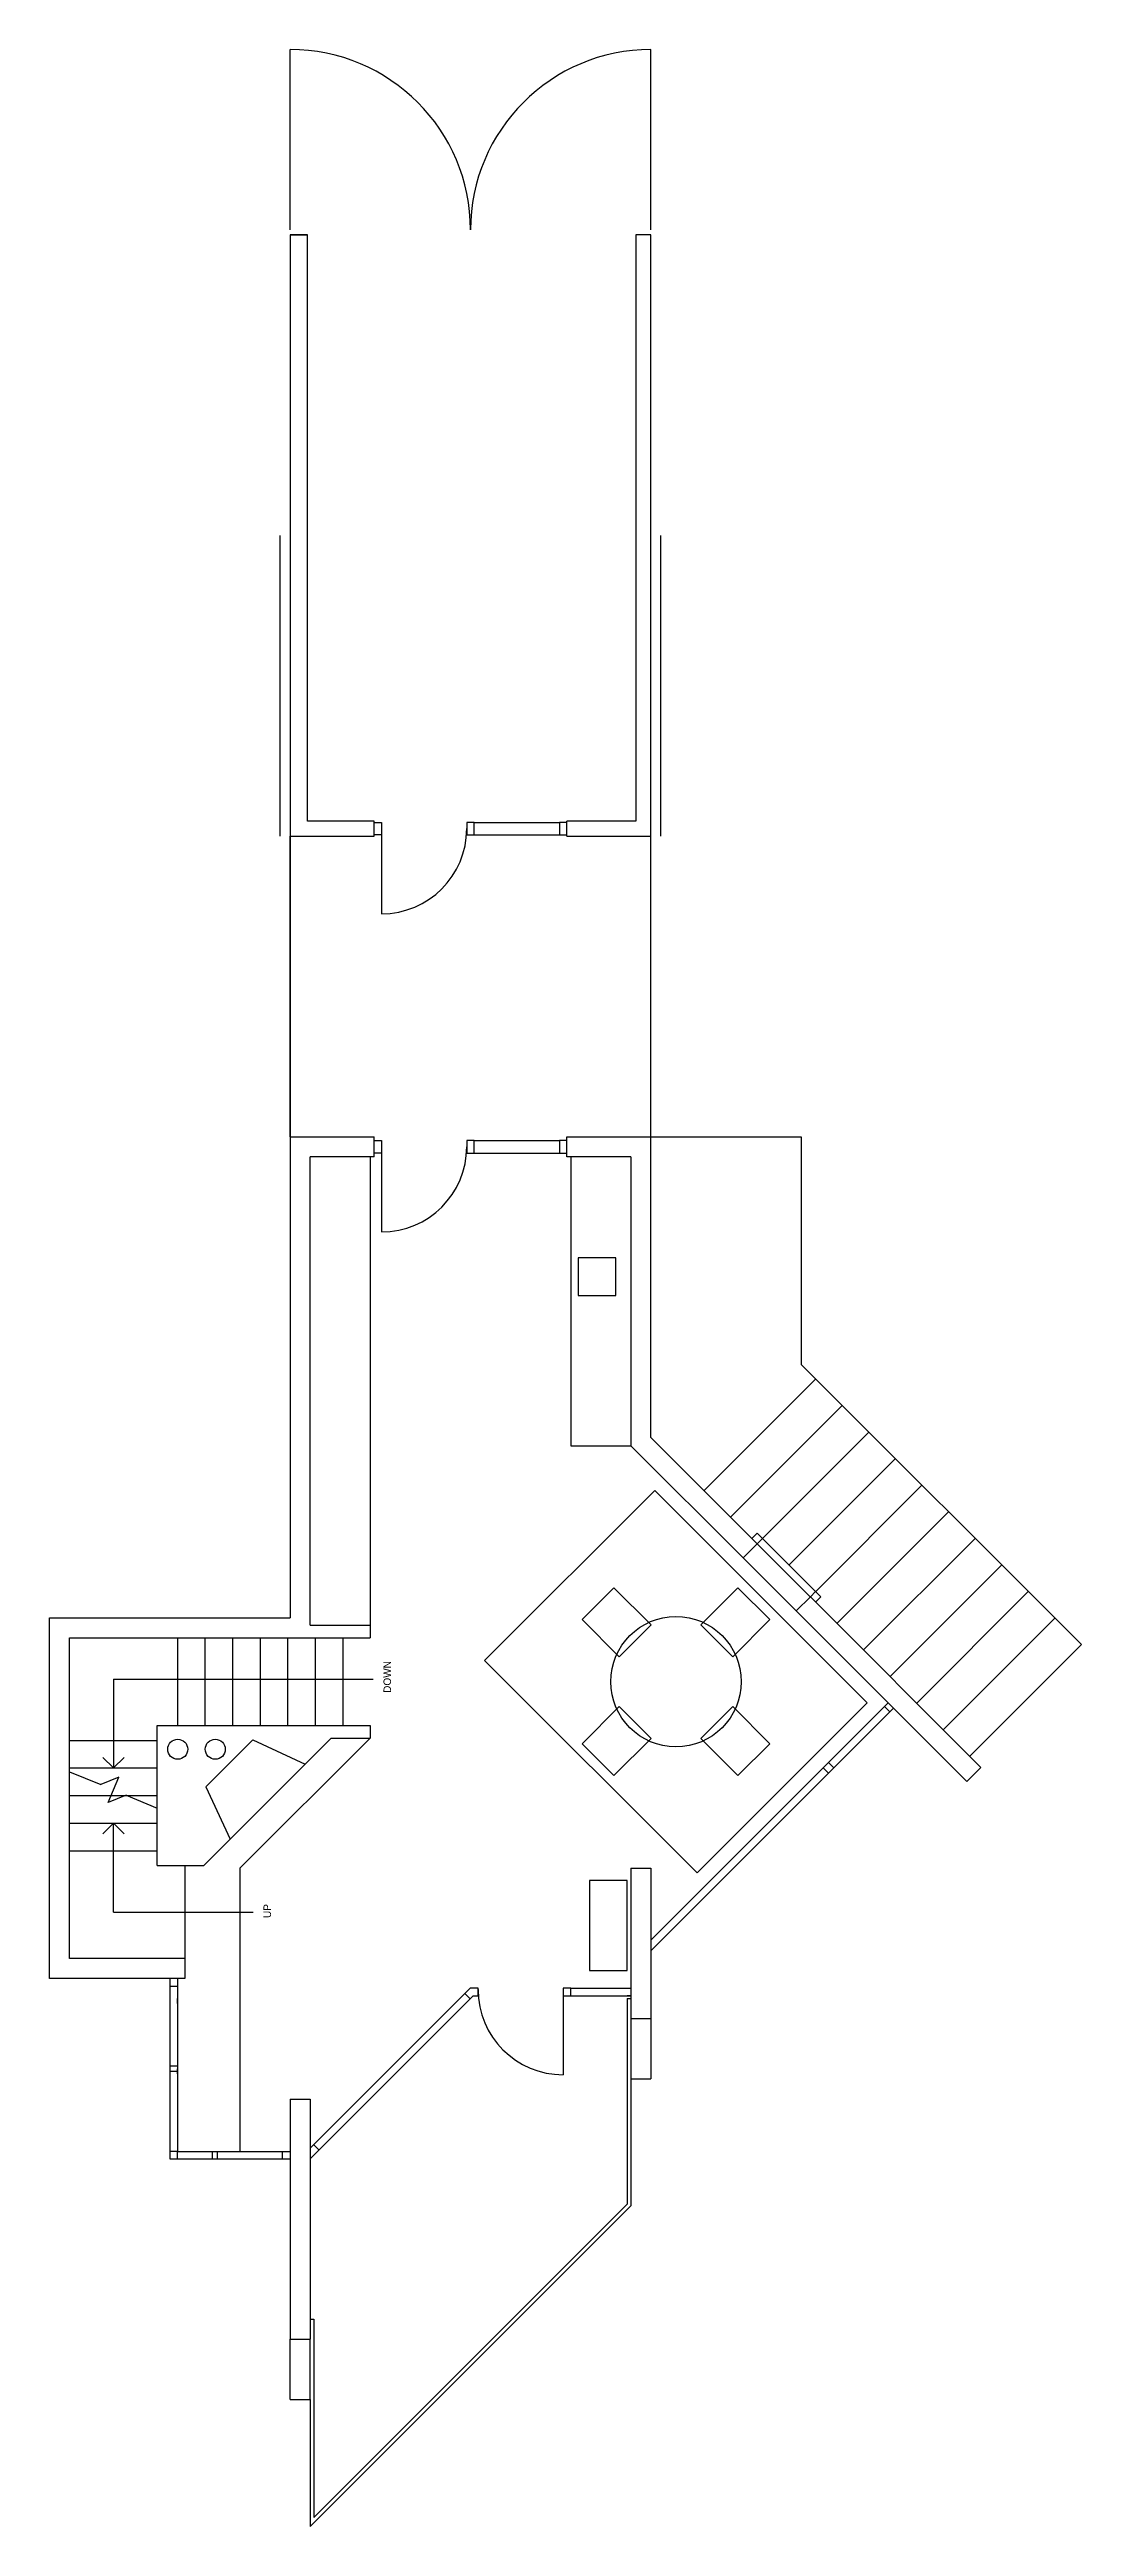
# Model space of a CAD drawing. Header units: inches. Extents: x -13164 to 6484, y 141 to 8012.
# Drawn here: x -12455 to -12044, y 951 to 1939 of the extents above; entities that cross this region are included whole.
import ezdxf

# ---------------------------------------------------------------- set-up
doc = ezdxf.new("R2010")
doc.units = ezdxf.units.IN
doc.header["$LTSCALE"] = 0.5
doc.header["$MEASUREMENT"] = 0
doc.layers.get('0').update_dxf_attribs({"color": 253})
for name, color, linetype in [('A-doors', 254, 'Continuous'), ('A-Elev-South', 7, 'Continuous'), ('A-furniture', 33, 'Continuous'), ('A-glazing', 252, 'Continuous'), ('A-millwork', 252, 'Continuous'), ('A-stairs', 252, 'Continuous'), ('A-text', 254, 'Continuous'), ('A-walls', 7, 'Continuous')]:
    doc.layers.add(name, color=color, linetype=linetype)

msp = doc.modelspace()

# ---------------------------------------------------------------- texts
at = {"layer": 'A-text'}
for s, p in [('DOWN', (-12319.19, 1283.29)), ('UP', (-12367.09, 1193.44))]:
    msp.add_text(s, height=3, rotation=90, dxfattribs=at).set_placement(p)

# ---------------------------------------------------------------- linework, layer by layer
for p, q in [((-12359.45, 1625.27), (-12359.45, 1505.27)), ((-12359.45, 1505.27), (-12359.45, 1625.27)), ((-12215.45, 1505.27), (-12215.45, 1625.27))]:
    msp.add_line(p, q)
at = {"layer": 'A-doors'}
for p, q in [((-12359.45, 1867.27), (-12359.45, 1939.27)), ((-12215.45, 1867.27), (-12215.45, 1939.27)), ((-12363.45, 1625.27), (-12363.45, 1745.27)), ((-12211.45, 1625.27), (-12211.45, 1745.27)), ((-12325.95, 1630.77), (-12322.95, 1630.77)), ((-12325.95, 1625.77), (-12325.95, 1630.77)), ((-12322.95, 1625.77), (-12325.95, 1625.77)), ((-12322.95, 1630.77), (-12322.95, 1625.77)), ((-12322.95, 1628.27), (-12322.95, 1594.27)), ((-12285.95, 1630.77), (-12288.95, 1630.77)), ((-12288.95, 1630.77), (-12288.95, 1625.77)), ((-12288.95, 1625.77), (-12285.95, 1625.77)), ((-12285.95, 1625.77), (-12285.95, 1630.77)), ((-12285.95, 1630.77), (-12251.95, 1630.77)), ((-12285.95, 1625.77), (-12251.95, 1625.77)), ((-12248.95, 1630.77), (-12251.95, 1630.77)), ((-12251.95, 1630.77), (-12251.95, 1625.77)), ((-12251.95, 1625.77), (-12248.95, 1625.77)), ((-12248.95, 1625.77), (-12248.95, 1630.77)), ((-12325.95, 1503.77), (-12322.95, 1503.77)), ((-12325.95, 1498.77), (-12325.95, 1503.77)), ((-12322.95, 1503.77), (-12322.95, 1498.77)), ((-12285.95, 1503.77), (-12288.95, 1503.77)), ((-12288.95, 1503.77), (-12288.95, 1498.77)), ((-12285.95, 1498.77), (-12285.95, 1503.77)), ((-12248.95, 1503.77), (-12251.95, 1503.77)), ((-12251.95, 1503.77), (-12251.95, 1498.77)), ((-12248.95, 1498.77), (-12248.95, 1503.77)), ((-12322.95, 1498.77), (-12325.95, 1498.77)), ((-12322.95, 1501.27), (-12322.95, 1467.27)), ((-12288.95, 1498.77), (-12285.95, 1498.77)), ((-12251.95, 1498.77), (-12248.95, 1498.77)), ((-12284.45, 1165.36), (-12287.61, 1165.36)), ((-12286.36, 1162.36), (-12284.45, 1162.36)), ((-12284.45, 1162.36), (-12284.45, 1165.36)), ((-12247.45, 1165.36), (-12250.45, 1165.36)), ((-12250.45, 1165.36), (-12250.45, 1162.36)), ((-12250.45, 1162.86), (-12250.45, 1130.86)), ((-12250.45, 1162.36), (-12247.45, 1162.36)), ((-12247.45, 1162.36), (-12247.45, 1165.36))]:
    msp.add_line(p, q, dxfattribs=at)
for centre, radius, start, end in [((-12359.45, 1867.27), 72, 0, 90), ((-12215.45, 1867.27), 72, 90, 180), ((-12322.95, 1628.27), 34, 270, 0), ((-12322.95, 1501.27), 34, 270, 0), ((-12250.45, 1164.86), 34, 180, 270)]:
    msp.add_arc(centre, radius, start, end, dxfattribs=at)
at = {"layer": 'A-Elev-South', "color": 253}
for p, q in [((-12215.45, 1505.27), (-12155.45, 1505.27)), ((-12155.45, 1505.27), (-12155.45, 1414.36)), ((-12155.45, 1414.36), (-12043.64, 1302.55)), ((-12194.25, 1364.07), (-12149.7, 1408.61)), ((-12183.64, 1353.46), (-12139.1, 1398.01)), ((-12170.92, 1344.97), (-12128.49, 1387.4)), ((-12160.31, 1334.37), (-12117.88, 1376.79)), ((-12149.7, 1323.76), (-12107.28, 1366.19)), ((-12141.22, 1311.03), (-12096.67, 1355.58)), ((-12130.61, 1300.43), (-12086.06, 1344.97)), ((-12120.01, 1289.82), (-12075.46, 1334.37)), ((-12109.4, 1279.21), (-12064.85, 1323.76)), ((-12098.79, 1268.61), (-12054.24, 1313.15)), ((-12088.19, 1258), (-12043.64, 1302.55)), ((-12223.45, 1153.27), (-12223.45, 1129.27)), ((-12215.45, 1153.27), (-12215.45, 1129.27)), ((-12359.45, 1001.27), (-12359.45, 1025.27)), ((-12351.45, 1001.27), (-12351.45, 1025.27))]:
    msp.add_line(p, q, dxfattribs=at)
at = {"layer": 'A-Elev-South', "color": 7}
for p, q in [((-12083.75, 1253.56), (-12151.83, 1321.65)), ((-12089.4, 1247.91), (-12083.75, 1253.56))]:
    msp.add_line(p, q, dxfattribs=at)
at = {"layer": 'A-furniture'}
msp.add_lwpolyline([(-12196.97, 1211.4), (-12129.09, 1279.28), (-12213.94, 1364.14), (-12281.82, 1296.25)], close=True, dxfattribs=at)
for points in [[(-12215.35, 1310.4), (-12230.2, 1325.25), (-12242.93, 1312.52), (-12228.08, 1297.67), (-12215.35, 1310.4)], [(-12195.56, 1310.4), (-12180.71, 1325.25), (-12167.98, 1312.52), (-12182.83, 1297.67), (-12195.56, 1310.4)], [(-12228.08, 1277.87), (-12242.93, 1263.02), (-12230.2, 1250.29), (-12215.35, 1265.14), (-12228.08, 1277.87)], [(-12182.83, 1277.87), (-12167.98, 1263.02), (-12180.71, 1250.29), (-12195.56, 1265.14), (-12182.83, 1277.87)], [(-12239.95, 1172.43), (-12224.95, 1172.43), (-12224.95, 1208.43), (-12239.95, 1208.43), (-12239.95, 1172.43)]]:
    msp.add_lwpolyline(points, dxfattribs=at)
msp.add_circle((-12205.45, 1287.77), 26, dxfattribs=at)
at = {"layer": 'A-glazing'}
for p, q in [((-12285.95, 1503.77), (-12251.95, 1503.77)), ((-12285.95, 1498.77), (-12251.95, 1498.77)), ((-12170.92, 1344.97), (-12173.04, 1342.85)), ((-12157.49, 1315.99), (-12178.69, 1337.19)), ((-12151.84, 1321.66), (-12173.04, 1342.85)), ((-12146.89, 1326.6), (-12149.01, 1324.48)), ((-12149.71, 1323.77), (-12151.83, 1321.65)), ((-12120.78, 1279.28), (-12215.45, 1184.61)), ((-12118.66, 1277.16), (-12215.45, 1180.37)), ((-12120.08, 1275.75), (-12122.2, 1277.87)), ((-12144.54, 1251.28), (-12146.66, 1253.4)), ((-12142.42, 1253.4), (-12144.54, 1255.52)), ((-12407.45, 1169.27), (-12407.45, 1097.27)), ((-12404.45, 1169.27), (-12404.45, 1100.27)), ((-12407.45, 1166.27), (-12404.45, 1166.27)), ((-12407.45, 1161.27), (-12407.45, 1159.27)), ((-12404.45, 1159.27), (-12404.45, 1161.27)), ((-12287.61, 1165.36), (-12351.45, 1101.51)), ((-12286.36, 1162.36), (-12351.45, 1097.27)), ((-12289.73, 1163.23), (-12287.61, 1161.11)), ((-12247.45, 1165.36), (-12223.45, 1165.36)), ((-12247.45, 1162.36), (-12223.45, 1162.36)), ((-12404.45, 1134.27), (-12407.45, 1134.27)), ((-12407.45, 1132.27), (-12404.45, 1132.27)), ((-12404.45, 1134.27), (-12404.45, 1132.27)), ((-12404.45, 1131.27), (-12404.45, 1133.27)), ((-12404.45, 1100.27), (-12407.45, 1100.27)), ((-12404.45, 1097.27), (-12404.45, 1100.27)), ((-12404.45, 1100.27), (-12359.45, 1100.27)), ((-12390.45, 1097.27), (-12390.45, 1100.27)), ((-12388.45, 1097.27), (-12388.45, 1100.27)), ((-12362.45, 1097.27), (-12362.45, 1100.27)), ((-12350.04, 1102.93), (-12347.92, 1100.8)), ((-12407.45, 1097.27), (-12404.45, 1097.27)), ((-12404.45, 1097.27), (-12359.45, 1097.27))]:
    msp.add_line(p, q, dxfattribs=at)
at = {"layer": 'A-glazing', "color": 253}
for p, q in [((-12173.04, 1347.1), (-12175.16, 1344.97)), ((-12147.6, 1321.66), (-12173.04, 1347.1)), ((-12147.6, 1321.66), (-12149.72, 1319.54))]:
    msp.add_line(p, q, dxfattribs=at)
at = {"layer": 'A-millwork'}
for p, q in [((-12327.45, 1497.27), (-12327.45, 1310.27)), ((-12247.45, 1497.27), (-12247.45, 1381.96)), ((-12229.45, 1456.96), (-12244.45, 1456.96)), ((-12244.45, 1456.96), (-12244.45, 1441.96)), ((-12229.45, 1441.96), (-12229.45, 1456.96)), ((-12244.45, 1441.96), (-12229.45, 1441.96)), ((-12247.45, 1381.96), (-12223.45, 1381.96)), ((-12223.45, 1162.36), (-12224.95, 1162.36)), ((-12224.95, 1161.27), (-12223.45, 1161.27)), ((-12224.95, 1161.27), (-12224.95, 1079.17)), ((-12223.45, 1129.27), (-12223.45, 1078.55)), ((-12223.45, 1078.55), (-12351.45, 950.55)), ((-12224.95, 1079.17), (-12349.95, 954.17)), ((-12351.45, 1033.27), (-12349.95, 1033.27)), ((-12349.95, 1033.27), (-12349.95, 954.17)), ((-12351.45, 1001.27), (-12351.45, 950.55))]:
    msp.add_line(p, q, dxfattribs=at)
at = {"layer": 'A-stairs'}
for p, q in [((-12404.45, 1305.27), (-12404.45, 1270.27)), ((-12393.45, 1305.27), (-12393.45, 1270.27)), ((-12382.45, 1305.27), (-12382.45, 1270.27)), ((-12371.45, 1305.27), (-12371.45, 1270.27)), ((-12360.45, 1305.27), (-12360.45, 1270.27)), ((-12349.45, 1305.27), (-12349.45, 1270.27)), ((-12338.45, 1305.27), (-12338.45, 1270.27)), ((-12447.45, 1264.31), (-12412.45, 1264.31)), ((-12327.45, 1265.27), (-12379.45, 1213.27)), ((-12447.45, 1253.31), (-12412.45, 1253.31)), ((-12447.45, 1251.81), (-12435.04, 1246.67)), ((-12427.85, 1249.64), (-12435.04, 1246.67)), ((-12432.06, 1239.48), (-12427.85, 1249.64)), ((-12447.45, 1242.31), (-12412.45, 1242.31)), ((-12424.87, 1242.46), (-12432.06, 1239.48)), ((-12424.87, 1242.46), (-12412.45, 1237.31)), ((-12447.45, 1231.31), (-12412.45, 1231.31)), ((-12447.45, 1220.31), (-12412.45, 1220.31)), ((-12401.45, 1214.36), (-12401.45, 1177.27)), ((-12379.45, 1213.27), (-12379.45, 1100.27))]:
    msp.add_line(p, q, dxfattribs=at)
at = {"layer": 'A-text'}
for p, q in [((-12429.95, 1288.81), (-12429.95, 1253.31)), ((-12429.95, 1288.81), (-12326.32, 1288.81)), ((-12429.95, 1253.31), (-12434.2, 1257.56)), ((-12429.95, 1253.31), (-12425.71, 1257.56)), ((-12429.95, 1231.31), (-12434.2, 1227.07)), ((-12429.95, 1231.31), (-12425.71, 1227.07)), ((-12429.95, 1195.81), (-12429.95, 1231.31)), ((-12429.95, 1195.81), (-12374.22, 1195.81))]:
    msp.add_line(p, q, dxfattribs=at)
at = {"layer": 'A-walls'}
for p, q in [((-12359.45, 1865.27), (-12359.45, 1625.27)), ((-12359.45, 1865.27), (-12352.45, 1865.27)), ((-12352.45, 1865.27), (-12359.45, 1865.27)), ((-12352.45, 1631.27), (-12352.45, 1865.27)), ((-12221.45, 1865.27), (-12221.45, 1631.27)), ((-12215.45, 1865.27), (-12221.45, 1865.27)), ((-12215.45, 1625.27), (-12215.45, 1865.27)), ((-12359.45, 1625.27), (-12325.95, 1625.27)), ((-12325.95, 1631.27), (-12352.45, 1631.27)), ((-12325.95, 1625.27), (-12325.95, 1631.27)), ((-12221.45, 1631.27), (-12248.95, 1631.27)), ((-12248.95, 1625.27), (-12248.95, 1631.27)), ((-12248.95, 1625.27), (-12215.45, 1625.27)), ((-12359.45, 1505.27), (-12359.45, 1313.27)), ((-12359.45, 1505.27), (-12325.95, 1505.27)), ((-12325.95, 1497.27), (-12325.95, 1505.27)), ((-12248.95, 1505.27), (-12215.45, 1505.27)), ((-12248.95, 1497.27), (-12248.95, 1505.27)), ((-12215.45, 1385.27), (-12215.45, 1505.27)), ((-12351.45, 1310.27), (-12351.45, 1497.27)), ((-12325.95, 1497.27), (-12351.45, 1497.27)), ((-12223.45, 1497.27), (-12248.95, 1497.27)), ((-12223.45, 1497.27), (-12223.45, 1381.96)), ((-12215.45, 1385.27), (-12204.13, 1373.95)), ((-12178.69, 1337.19), (-12223.45, 1381.96)), ((-12204.13, 1373.95), (-12173.04, 1342.85)), ((-12173.04, 1342.85), (-12178.7, 1337.2)), ((-12151.83, 1321.65), (-12157.49, 1315.99)), ((-12089.4, 1247.91), (-12157.49, 1315.99)), ((-12455.45, 1313.27), (-12359.45, 1313.27)), ((-12455.45, 1169.27), (-12455.45, 1313.27)), ((-12447.45, 1305.27), (-12327.45, 1305.27)), ((-12447.45, 1177.27), (-12447.45, 1305.27)), ((-12351.45, 1310.27), (-12327.45, 1310.27)), ((-12327.45, 1310.27), (-12327.45, 1305.27)), ((-12412.45, 1214.36), (-12412.45, 1270.27)), ((-12412.45, 1270.27), (-12327.45, 1270.27)), ((-12327.45, 1270.27), (-12327.45, 1265.27)), ((-12374.28, 1264.5), (-12393.02, 1245.77)), ((-12374.28, 1264.5), (-12353.48, 1254.8)), ((-12343.01, 1265.27), (-12353.48, 1254.8)), ((-12343.01, 1265.27), (-12327.45, 1265.27)), ((-12383.45, 1224.83), (-12353.48, 1254.8)), ((-12393.02, 1245.77), (-12383.32, 1224.96)), ((-12383.45, 1224.83), (-12393.92, 1214.36)), ((-12412.45, 1214.36), (-12393.92, 1214.36)), ((-12223.45, 1213.27), (-12223.45, 1153.27)), ((-12223.45, 1213.27), (-12215.45, 1213.27)), ((-12215.45, 1213.27), (-12215.45, 1153.27)), ((-12401.45, 1177.27), (-12447.45, 1177.27)), ((-12401.45, 1177.27), (-12401.45, 1169.27)), ((-12401.45, 1169.27), (-12455.45, 1169.27)), ((-12223.45, 1153.27), (-12215.45, 1153.27)), ((-12359.45, 1121.08), (-12351.45, 1121.08)), ((-12359.45, 1121.08), (-12359.45, 1025.27)), ((-12351.45, 1121.08), (-12351.45, 1025.27)), ((-12359.45, 1025.27), (-12351.45, 1025.27))]:
    msp.add_line(p, q, dxfattribs=at)
at = {"layer": 'A-walls', "color": 253}
for p, q in [((-12223.45, 1129.27), (-12215.45, 1129.27)), ((-12359.45, 1001.27), (-12351.45, 1001.27))]:
    msp.add_line(p, q, dxfattribs=at)
at = {"layer": 'A-walls'}
for centre in [(-12404.31, 1260.79), (-12389.31, 1260.79)]:
    msp.add_circle(centre, 4, dxfattribs=at)

msp.set_redraw_order([(e.dxf.handle, doc.entitydb.next_handle()) for e in msp.query("TEXT MTEXT ATTDEF DIMENSION ARC_DIMENSION")])  # texts and dimensions are drawn at this point

doc.saveas('drawing.dxf')
